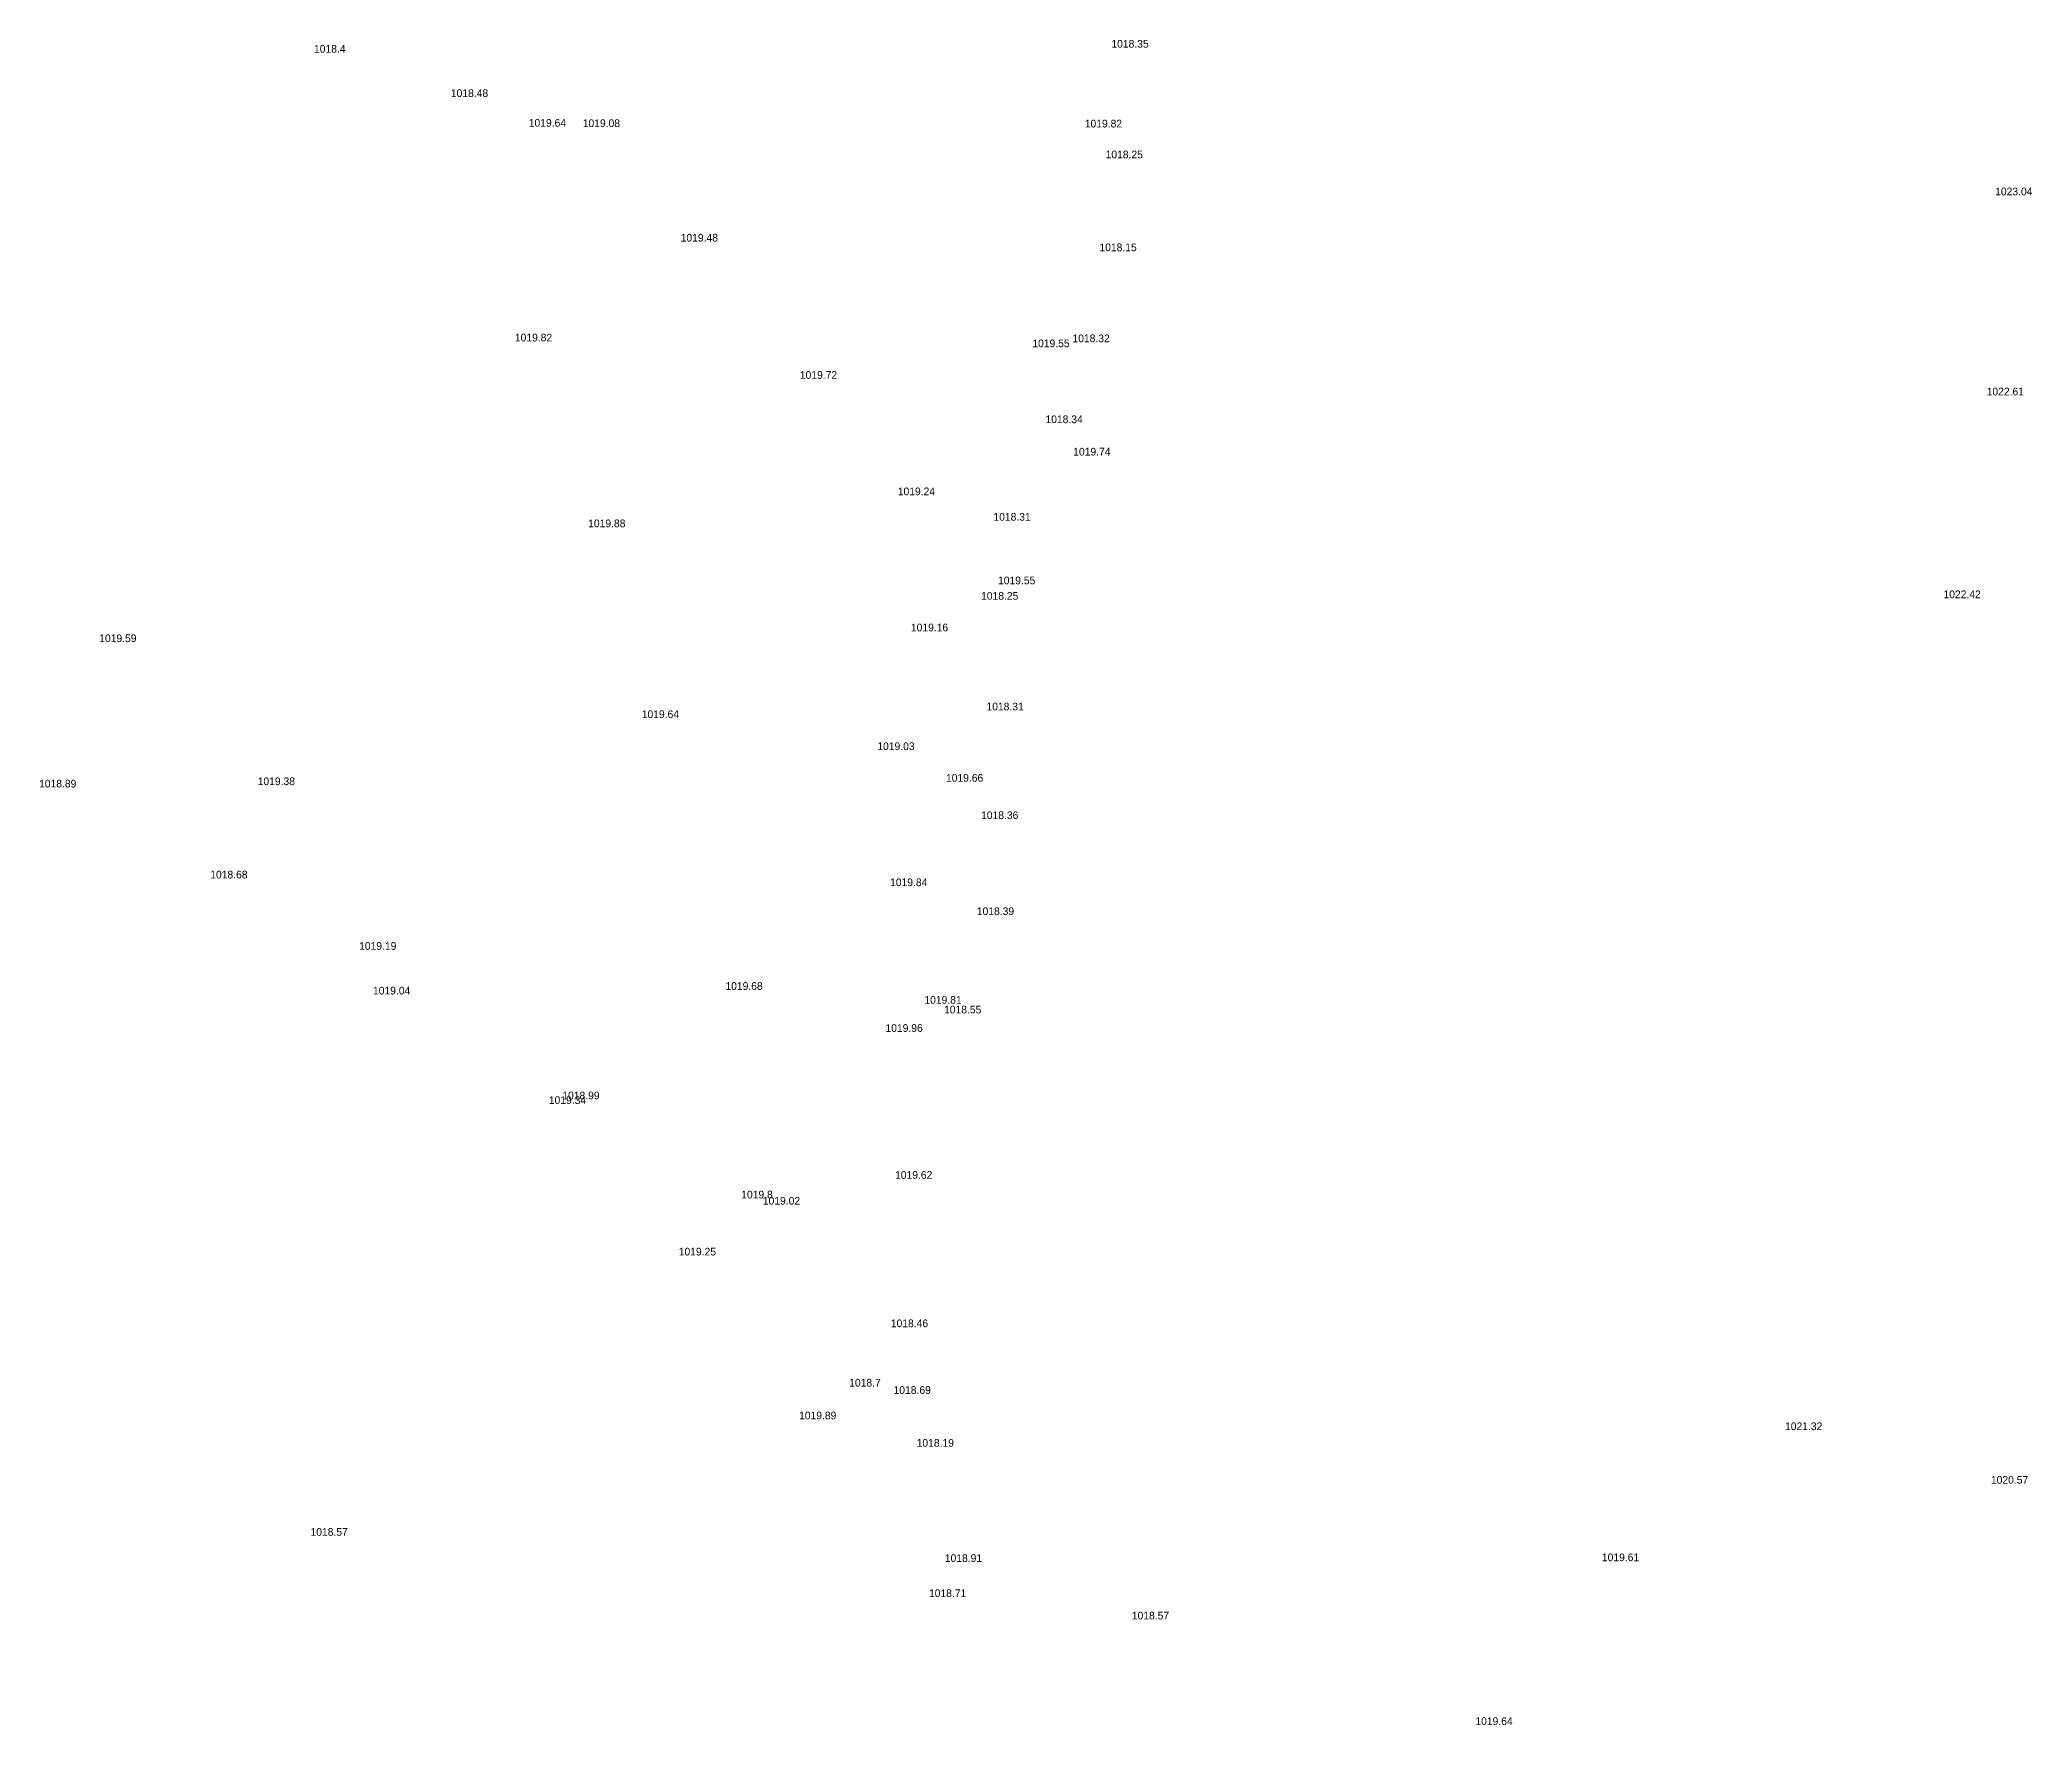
# Model space of a CAD drawing. Header units: inches. Extents: x 628884 to 629912, y 4519174 to 4520145.
# Drawn here: x 629313.6 to 629365.3, y 4519588.6 to 4519632.4 of the extents above; entities that cross this region are included whole.
import ezdxf

# ---------------------------------------------------------------- set-up
doc = ezdxf.new("R2010")
doc.units = ezdxf.units.IN
doc.header["$MEASUREMENT"] = 0

msp = doc.modelspace()

# ---------------------------------------------------------------- texts
for s, p in [('1018.4', (629320.7, 4519632.02, 1018.4)), ('1018.35', (629341.38, 4519632.15, 1018.35)), ('1018.48', (629324.25, 4519630.87, 1018.48)), ('1019.64', (629326.27, 4519630.1, 1019.64)), ('1019.08', (629327.67, 4519630.09, 1019.08)), ('1019.82', (629340.69, 4519630.08, 1019.82)), ('1018.25', (629341.23, 4519629.28, 1018.25)), ('1023.04', (629364.3, 4519628.32, 1023.04)), ('1019.48', (629330.21, 4519627.12, 1019.48)), ('1018.15', (629341.07, 4519626.87, 1018.15)), ('1019.82', (629325.91, 4519624.53, 1019.82)), ('1019.55', (629339.33, 4519624.38, 1019.55)), ('1018.32', (629340.37, 4519624.51, 1018.32)), ('1019.72', (629333.3, 4519623.56, 1019.72)), ('1022.61', (629364.08, 4519623.13, 1022.61)), ('1018.34', (629339.67, 4519622.41, 1018.34)), ('1019.74', (629340.39, 4519621.57, 1019.74)), ('1019.24', (629335.84, 4519620.54, 1019.24)), ('1019.88', (629327.81, 4519619.71, 1019.88)), ('1018.31', (629338.32, 4519619.88, 1018.31)), ('1018.25', (629338, 4519617.83, 1018.25)), ('1019.55', (629338.44, 4519618.23, 1019.55)), ('1022.42', (629362.96, 4519617.87, 1022.42)), ('1019.16', (629336.18, 4519617.01, 1019.16)), ('1019.59', (629315.13, 4519616.73, 1019.59)), ('1019.64', (629329.2, 4519614.76, 1019.64)), ('1018.31', (629338.14, 4519614.96, 1018.31)), ('1019.03', (629335.31, 4519613.93, 1019.03)), ('1018.89', (629313.57, 4519612.96, 1018.89)), ('1019.38', (629319.24, 4519613.02, 1019.38)), ('1019.66', (629337.09, 4519613.11, 1019.66)), ('1018.36', (629338, 4519612.14, 1018.36)), ('1018.68', (629318.01, 4519610.6, 1018.68)), ('1019.84', (629335.64, 4519610.4, 1019.84)), ('1018.39', (629337.89, 4519609.65, 1018.39)), ('1019.19', (629321.87, 4519608.75, 1019.19)), ('1019.04', (629322.23, 4519607.59, 1019.04)), ('1019.68', (629331.37, 4519607.71, 1019.68)), ('1019.81', (629336.53, 4519607.35, 1019.81)), ('1018.55', (629337.04, 4519607.1, 1018.55)), ('1019.96', (629335.52, 4519606.62, 1019.96)), ('1019.34', (629326.79, 4519604.75, 1019.34)), ('1018.99', (629327.14, 4519604.87, 1018.99)), ('1019.62', (629335.77, 4519602.81, 1019.62)), ('1019.8', (629331.78, 4519602.3, 1019.8)), ('1019.02', (629332.34, 4519602.14, 1019.02)), ('1019.25', (629330.16, 4519600.82, 1019.25)), ('1018.46', (629335.66, 4519598.96, 1018.46)), ('1018.7', (629334.58, 4519597.42, 1018.7)), ('1018.69', (629335.73, 4519597.23, 1018.69)), ('1019.89', (629333.28, 4519596.57, 1019.89)), ('1021.32', (629358.85, 4519596.29, 1021.32)), ('1018.19', (629336.33, 4519595.86, 1018.19)), ('1020.57', (629364.19, 4519594.9, 1020.57)), ('1018.57', (629320.61, 4519593.55, 1018.57)), ('1018.91', (629337.06, 4519592.87, 1018.91)), ('1019.61', (629354.1, 4519592.89, 1019.61)), ('1018.71', (629336.65, 4519591.96, 1018.71)), ('1018.57', (629341.91, 4519591.38, 1018.57)), ('1019.64', (629350.82, 4519588.64, 1019.64))]:
    msp.add_text(s, height=0.2).set_placement(p)

doc.saveas('drawing.dxf')
